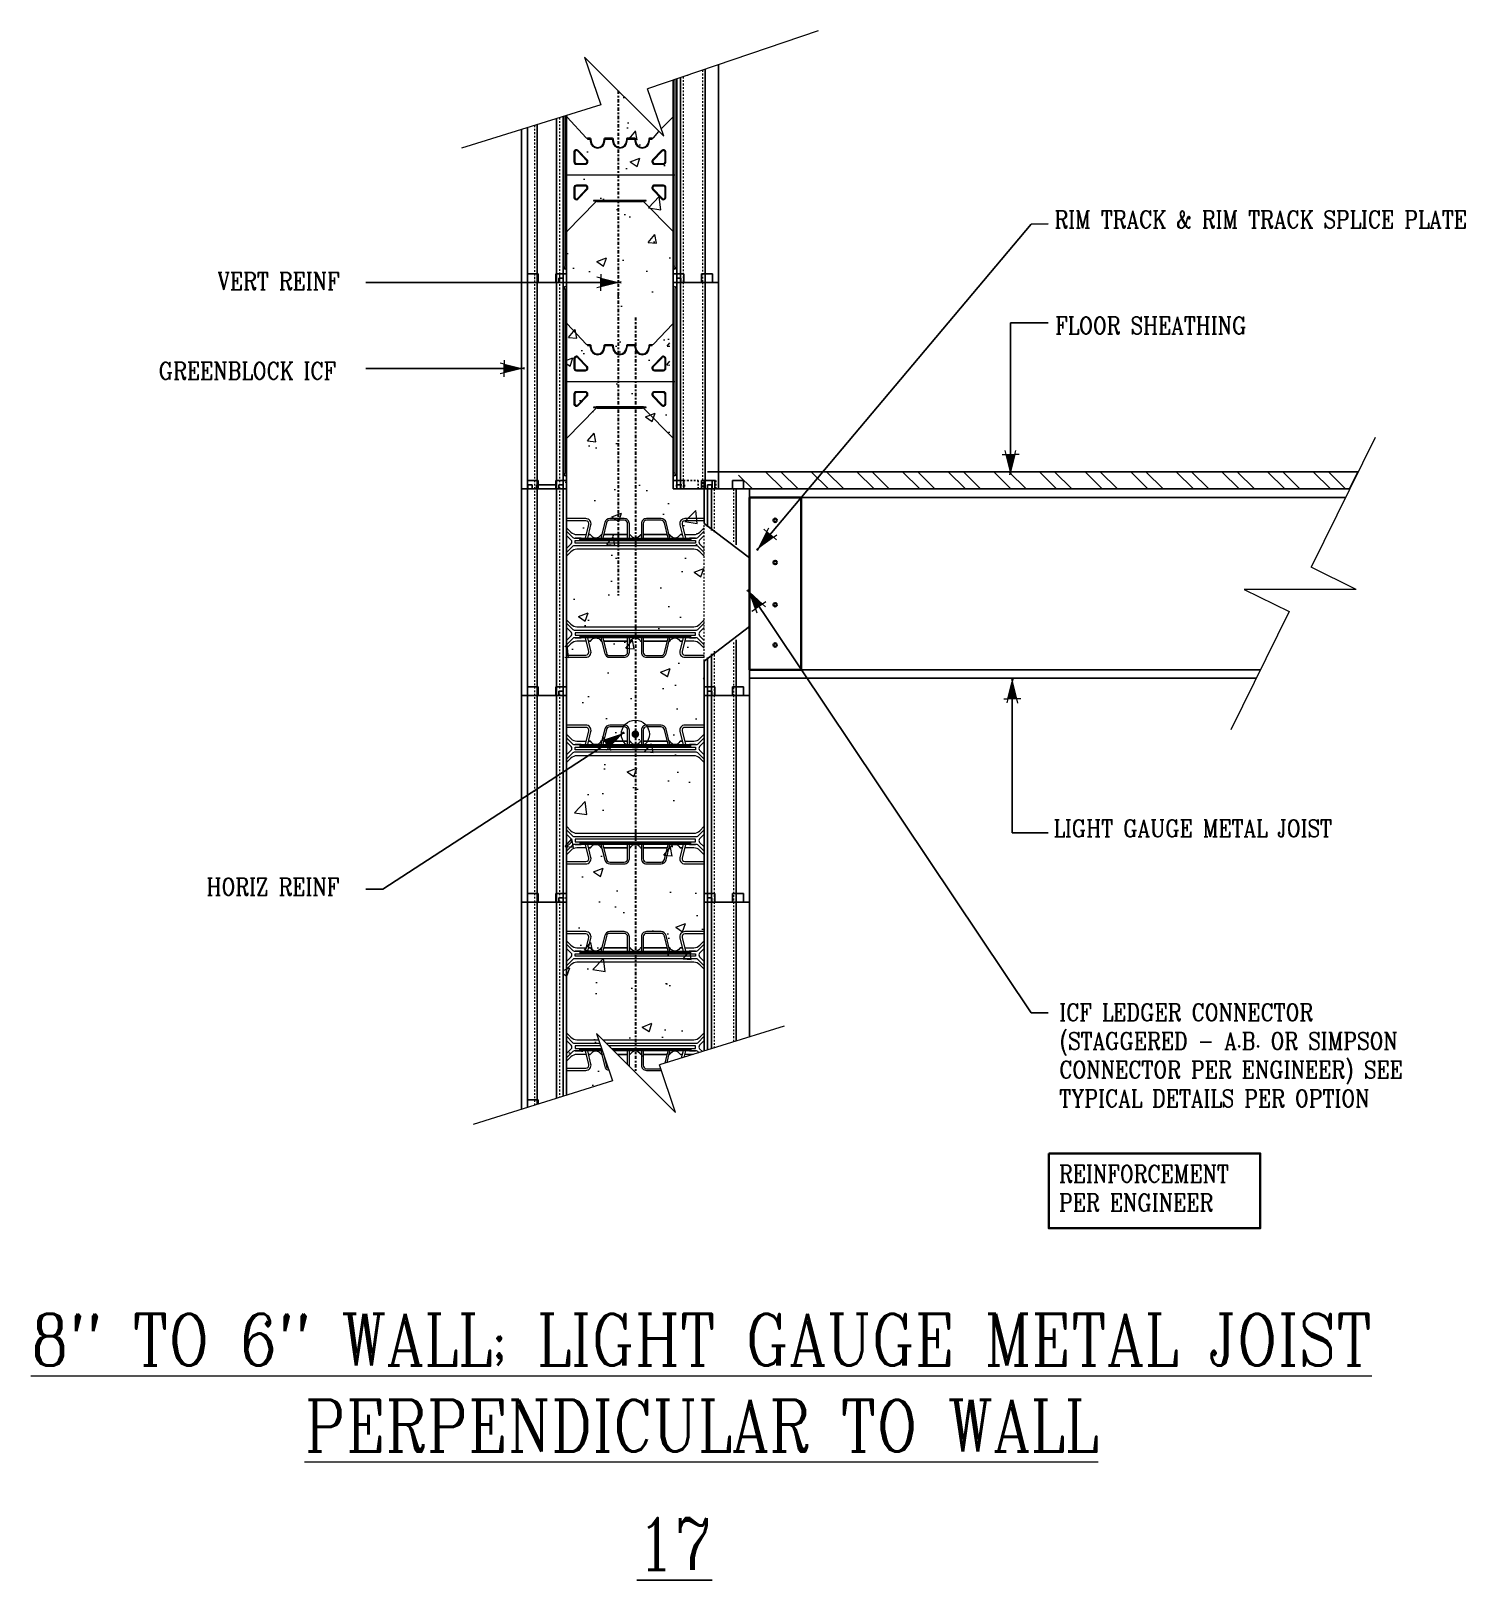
# Model space of a CAD drawing. Header units: inches. Extents: x -96.3 to -13, y 199.4 to 289.4.
import ezdxf

# ---------------------------------------------------------------- set-up
doc = ezdxf.new("R2010")
doc.units = ezdxf.units.IN
doc.header["$MEASUREMENT"] = 0
for name, pattern in [('CENTER', [2, 1.25, -0.25, 0.25, -0.25]), ('DASHED2', [0.375, 0.25, -0.125]), ('HIDDEN', [0.375, 0.25, -0.125])]:
    doc.linetypes.add(name, pattern=pattern)
doc.layers.get('Defpoints').update_dxf_attribs({"color": 252})
for name, color, linetype, lineweight in [('A2 Hatch', 8, 'Continuous', 9), ('A4 medium', 7, 'Continuous', 35), ('DETAILS', 7, 'Continuous', 13), ('DIM', 3, 'Continuous', 13), ('REBAR', 2, 'CENTER', 30)]:
    doc.layers.add(name, color=color, linetype=linetype, lineweight=lineweight)
doc.styles.add('ARCTEXT', font='arctext.shx', dxfattribs={"width": 0.85})
doc.styles.add('RomanC', font='romanc.shx', dxfattribs={"width": 0.85, "height": 5})
doc.dimstyles.new('ARCTEXT1-4', dxfattribs={"dimtxt": 4, "dimasz": 2, "dimexe": 2, "dimexo": 2, "dimgap": 2, "dimtad": 1, "dimdec": 4, "dimzin": 3, "dimdsep": 46, "dimlunit": 4, "dimtxsty": 'ARCTEXT', "dimblk": 'ARCHTICK', "dimcen": 2, "dimaunit": 1, "dimadec": 0, "dimazin": 0, "dimtfac": 1, "dimtdec": 4, "dimtmove": 2, "dimatfit": 3, "dimldrblk": 'arrow', "dimfxl": 1, "dimtolj": 1, "dimtzin": 0, "dimarcsym": 0})

msp = doc.modelspace()

# ---------------------------------------------------------------- texts
at = {"layer": 'Defpoints', "insert": (-58.894, 202.959), "char_height": 3, "width": 90.08, "attachment_point": 2, "style": 'RomanC'}
msp.add_mtext('{\\L17\\P}\\P            ', dxfattribs=at)
at = {"layer": 'DIM', "color": 3, "char_height": 1, "attachment_point": 1, "style": 'RomanC'}
for s, insert, width in [('RIM TRACK & RIM TRACK SPLICE PLATE ', (-36.819, 278.911), 22.68955), ('VERT REINF ', (-85.461, 275.324), 22.68955), ('FLOOR SHEATHING ', (-36.769, 272.748), 22.68955), ('GREENBLOCK ICF', (-88.873, 270.114), 22.68955), ('LIGHT GAUGE METAL JOIST', (-36.867, 243.532), 22.68955), ('HORIZ REINF ', (-86.098, 240.138), 22.68955), ('ICF LEDGER CONNECTOR\\P(STAGGERED - A.B. OR SIMPSON CONNECTOR PER ENGINEER) SEE TYPICAL DETAILS PER OPTION', (-36.537, 232.842), 22.68955), ('REINFORCEMENT PER ENGINEER', (-36.552, 223.456), 13.32674)]:
    msp.add_mtext(s, dxfattribs=dict(at, insert=insert, width=width))
at = {"layer": 'DIM', "insert": (-57.335, 214.822), "char_height": 3, "width": 87.15549, "attachment_point": 2, "style": 'ARCTEXT'}
msp.add_mtext('{\\Fromanc.shx|c0;\\L8" TO 6" WALL; LIGHT GAUGE METAL JOIST PERPENDICULAR TO WALL}\\P\\P              ', dxfattribs=at)

# ---------------------------------------------------------------- blocks, each defined once
blk = doc.blocks.new('_ArchTick')
at = {"color": 0, "linetype": 'ByBlock', "const_width": 0.15}
blk.add_lwpolyline([(-0.5, -0.5), (0.5, 0.5)], dxfattribs=at)
blk = doc.blocks.new('arrow')
at = {"layer": 'DIM'}
blk.add_hatch(color=253, dxfattribs=at).paths.add_polyline_path([(-2, 0.5), (-2, -0.5), (0, 0)])
at = {"layer": 'DIM', "lineweight": 9}
for points in [[(-2, 0.98), (-2, 0.5), (-2.47, 0.62)], [(0.37, 0.09), (0, 0)], [(0.37, -0.09), (0, 0)], [(-2, -0.98), (-2, -0.5), (-2.47, -0.62)]]:
    blk.add_lwpolyline(points, dxfattribs=at)
at = {"layer": 'DIM', "lineweight": 15}
blk.add_lwpolyline([(0, 0), (-2, -0.5), (-2, 0.5), (0, 0)], dxfattribs=at)

# ---------------------------------------------------------------- hatches: boundary and pattern name
at = {"layer": 'A2 Hatch', "ltscale": 0.15}
h = msp.add_hatch(dxfattribs=at)
h.set_pattern_fill('AR-CONC', color=256, scale=0.8, style=0)
h.set_pattern_definition([(50, (-6447.5807, 1635.129), (5.7380815, -0.502017), [0.6, -6.6]), (355, (-6447.5807, 1635.129), (-1.1100107, 6.017537), [0.48, -5.28]), (100.4514, (-6447.1025, 1635.087), (4.628075, 5.5155163), [0.5099215, -5.609137]), (46.1842, (-6447.581, 1636.729), (8.5379284, -1.324152), [0.9, -9.9]), (96.6356, (-6446.869, 1636.6185), (7.477302, 7.792943), [0.764882, -8.413704]), (351.1842, (-6447.581, 1636.729), (7.477296, 7.792949), [0.72, -7.92]), (21, (-6446.7807, 1636.329), (4.7752564, -3.220951), [0.6, -6.6]), (326, (-6446.7807, 1636.329), (1.9465227, 5.8012004), [0.48, -5.28]), (71.4514, (-6446.383, 1636.0605), (6.721781, 2.580244), [0.5099215, -5.609137]), (37.5, (-6447.5807, 1635.1289), (0.09727884, 2.6631508), [0, -5.216, 0, -5.36, 0, -5.3]), (7.5, (-6447.5807, 1635.129), (2.1045563, 3.1552937), [0, -3.056, 0, -5.096, 0, -2.02]), (327.5, (-6449.3647, 1635.1289), (4.2705795, -0.180439), [0, -2, 0, -6.24, 0, -8.28]), (317.5, (-6450.1647, 1635.129), (4.6654894, 0.8008399), [0, -2.6, 0, -4.144, 0, -5.88])])
h.paths.add_polyline_path([(-63.17, 285.081), (-65.156, 284.407), (-65.356, 227.392), (-62.486, 228.365), (-63.422, 231.125), (-58.826, 226.529), (-59.762, 229.289), (-57.156, 230.173), (-57.16, 262.755), (-59.16, 262.755), (-59.16, 286.441), (-60.445, 286.005), (-59.509, 283.245), (-64.106, 287.841)])
h = msp.add_hatch(dxfattribs=at)
h.set_pattern_fill('ANSI32', color=256, scale=5, angle=90, style=0)
h.set_pattern_definition([(135, (-3787.301, 767.7352), (-1.3258252, -1.3258252), []), (135, (-3787.301, 768.619), (-1.3258252, -1.3258252), [])])
h.paths.add_polyline_path([(-55.172, 263.749), (-19.172, 263.749), (-19.665, 262.749), (-55.172, 262.749)])
h = msp.add_hatch(color=256, dxfattribs=at)
edge = h.paths.add_edge_path()
edge.add_arc((-61.172, 248.504), 0.224, 0, 360)

# ---------------------------------------------------------------- linework, layer by layer
at = {"color": 1}
for p, q in [((-57.112, 287.136), (-57.112, 274.749)), ((-56.347, 287.395), (-56.347, 274.749)), ((-58.972, 286.505), (-58.972, 274.749)), ((-58.772, 286.573), (-58.772, 274.749)), ((-58.557, 286.645), (-58.557, 274.749)), ((-58.151, 286.783), (-58.151, 286.749)), ((-67.797, 283.633), (-67.797, 274.749)), ((-67.447, 283.742), (-67.447, 274.749)), ((-66.872, 283.922), (-66.872, 274.749)), ((-65.747, 284.274), (-65.747, 274.749)), ((-65.372, 284.392), (-65.372, 274.749)), ((-65.172, 284.402), (-65.172, 274.749)), ((-67.797, 274.749), (-65.172, 274.749)), ((-67.797, 274.749), (-65.622, 274.749)), ((-67.797, 274.749), (-67.797, 262.749)), ((-67.797, 274.749), (-65.622, 274.749)), ((-67.797, 274.749), (-65.172, 274.749)), ((-67.447, 275.249), (-66.822, 275.249)), ((-67.447, 275.249), (-67.447, 262.749)), ((-66.872, 275.249), (-66.872, 262.749)), ((-65.747, 274.749), (-66.872, 274.749)), ((-65.747, 274.749), (-66.872, 274.749)), ((-66.822, 275.249), (-66.822, 274.749)), ((-65.797, 275.249), (-65.797, 274.749)), ((-65.797, 275.249), (-65.172, 275.249)), ((-65.747, 275.249), (-65.747, 262.749)), ((-65.622, 274.999), (-65.622, 274.749)), ((-65.622, 274.999), (-65.372, 274.999)), ((-65.372, 274.999), (-65.372, 262.749)), ((-65.372, 274.749), (-65.172, 274.749)), ((-65.372, 274.749), (-65.172, 274.749)), ((-65.172, 275.249), (-65.172, 262.749)), ((-65.172, 275.249), (-65.172, 274.749)), ((-58.972, 275.249), (-58.972, 262.749)), ((-58.972, 275.249), (-58.347, 275.249)), ((-58.972, 275.249), (-58.972, 274.749)), ((-58.972, 274.749), (-58.772, 274.749)), ((-58.972, 274.749), (-56.347, 274.749)), ((-58.772, 274.999), (-58.772, 262.749)), ((-58.772, 274.999), (-58.522, 274.999)), ((-58.557, 274.749), (-56.347, 274.749)), ((-58.557, 274.749), (-58.557, 262.749)), ((-58.522, 274.999), (-58.522, 274.749)), ((-58.347, 275.249), (-58.347, 274.749)), ((-57.322, 275.249), (-57.322, 274.749)), ((-57.322, 275.249), (-56.697, 275.249)), ((-57.112, 274.749), (-57.112, 262.749)), ((-56.697, 275.249), (-56.697, 274.749)), ((-56.347, 274.749), (-56.347, 262.749)), ((-67.447, 263.249), (-66.822, 263.249)), ((-67.447, 263.249), (-67.447, 250.749)), ((-67.447, 263.249), (-66.822, 263.249)), ((-67.447, 263.249), (-66.822, 263.249)), ((-67.447, 263.249), (-66.822, 263.249)), ((-67.447, 263.249), (-66.822, 263.249)), ((-67.447, 263.249), (-66.822, 263.249)), ((-67.447, 263.249), (-66.822, 263.249)), ((-67.447, 263.249), (-66.822, 263.249)), ((-67.447, 263.249), (-66.822, 263.249)), ((-67.422, 262.999), (-67.422, 262.749)), ((-67.172, 262.999), (-67.422, 262.999)), ((-67.422, 262.999), (-67.422, 262.749)), ((-67.172, 262.999), (-67.422, 262.999)), ((-67.422, 262.999), (-67.422, 262.749)), ((-67.172, 262.999), (-67.422, 262.999)), ((-67.172, 262.999), (-67.172, 262.749)), ((-67.172, 262.999), (-67.172, 262.749)), ((-67.172, 262.999), (-67.172, 262.749)), ((-65.797, 262.999), (-66.922, 262.999)), ((-66.922, 262.999), (-66.922, 262.749)), ((-65.797, 262.999), (-66.922, 262.999)), ((-66.922, 262.999), (-66.922, 262.749)), ((-65.797, 262.999), (-66.922, 262.999)), ((-66.922, 262.999), (-66.922, 262.749)), ((-66.872, 263.249), (-66.872, 250.749)), ((-66.822, 263.249), (-66.822, 262.749)), ((-66.822, 263.249), (-66.822, 262.749)), ((-66.822, 263.249), (-66.822, 262.749)), ((-66.822, 263.249), (-66.822, 262.749)), ((-66.822, 263.249), (-66.822, 262.749)), ((-66.822, 263.249), (-66.822, 262.749)), ((-66.822, 263.249), (-66.822, 262.749)), ((-66.822, 263.249), (-66.822, 262.749)), ((-66.822, 263.249), (-66.822, 262.749)), ((-65.797, 263.249), (-65.797, 262.749)), ((-65.797, 263.249), (-65.172, 263.249)), ((-65.797, 263.249), (-65.797, 262.749)), ((-65.797, 263.249), (-65.172, 263.249)), ((-65.797, 263.249), (-65.797, 262.749)), ((-65.797, 263.249), (-65.172, 263.249)), ((-65.797, 263.249), (-65.797, 262.749)), ((-65.172, 263.249), (-65.797, 263.249)), ((-65.797, 263.249), (-65.797, 262.749)), ((-65.797, 263.249), (-65.172, 263.249)), ((-65.797, 263.249), (-65.797, 262.749)), ((-65.797, 263.249), (-65.172, 263.249)), ((-65.797, 263.249), (-65.797, 262.749)), ((-65.797, 263.249), (-65.172, 263.249)), ((-65.797, 263.249), (-65.797, 262.749)), ((-65.797, 263.249), (-65.172, 263.249)), ((-65.797, 263.249), (-65.797, 262.749)), ((-65.797, 263.249), (-65.172, 263.249)), ((-65.797, 263.249), (-65.797, 262.749)), ((-65.172, 263.249), (-65.797, 263.249)), ((-65.797, 263.249), (-65.797, 262.749)), ((-65.797, 263.249), (-65.172, 263.249)), ((-65.797, 263.249), (-65.797, 262.749)), ((-65.172, 263.249), (-65.797, 263.249)), ((-65.747, 263.249), (-65.747, 250.749)), ((-65.622, 262.999), (-65.622, 262.749)), ((-65.622, 262.999), (-65.372, 262.999)), ((-65.622, 262.999), (-65.622, 262.749)), ((-65.622, 262.999), (-65.372, 262.999)), ((-65.622, 262.999), (-65.622, 262.749)), ((-65.622, 262.999), (-65.372, 262.999)), ((-65.622, 262.999), (-65.622, 262.749)), ((-65.372, 262.999), (-65.622, 262.999)), ((-65.622, 262.999), (-65.622, 262.749)), ((-65.622, 262.999), (-65.372, 262.999)), ((-65.622, 262.999), (-65.622, 262.749)), ((-65.622, 262.999), (-65.372, 262.999)), ((-65.622, 262.999), (-65.622, 262.749)), ((-65.622, 262.999), (-65.372, 262.999)), ((-65.622, 262.999), (-65.622, 262.749)), ((-65.622, 262.999), (-65.372, 262.999)), ((-65.622, 262.999), (-65.622, 262.749)), ((-65.622, 262.999), (-65.372, 262.999)), ((-65.622, 262.999), (-65.622, 262.749)), ((-65.372, 262.999), (-65.622, 262.999)), ((-65.622, 262.999), (-65.622, 262.749)), ((-65.622, 262.999), (-65.372, 262.999)), ((-65.622, 262.999), (-65.622, 262.749)), ((-65.372, 262.999), (-65.622, 262.999)), ((-65.372, 262.999), (-65.372, 250.749)), ((-65.372, 262.999), (-65.372, 262.749)), ((-65.372, 262.999), (-65.372, 262.749)), ((-65.372, 262.999), (-65.372, 262.749)), ((-65.172, 263.249), (-65.172, 250.749)), ((-65.172, 263.249), (-65.172, 262.749)), ((-65.172, 263.249), (-65.172, 262.749)), ((-65.172, 263.249), (-65.172, 262.749)), ((-65.172, 263.249), (-65.172, 262.749)), ((-65.172, 263.249), (-65.172, 262.749)), ((-65.172, 263.249), (-65.172, 262.749)), ((-65.172, 263.249), (-65.172, 262.749)), ((-65.172, 263.249), (-65.172, 262.749)), ((-65.172, 263.249), (-65.172, 262.749)), ((-65.172, 263.249), (-65.172, 262.749)), ((-65.172, 263.249), (-65.172, 262.749)), ((-58.976, 263.249), (-58.976, 262.749)), ((-58.976, 263.249), (-58.351, 263.249)), ((-58.976, 263.249), (-58.976, 262.749)), ((-58.776, 262.999), (-58.526, 262.999)), ((-58.772, 263.249), (-58.772, 262.749)), ((-58.526, 262.999), (-58.526, 262.749)), ((-58.351, 263.249), (-58.351, 262.749)), ((-57.326, 263.249), (-57.326, 262.749)), ((-57.326, 263.249), (-56.701, 263.249)), ((-57.172, 263.249), (-57.172, 260.748)), ((-57.172, 263.249), (-56.547, 263.249)), ((-56.972, 262.999), (-56.972, 260.548)), ((-56.972, 262.999), (-56.722, 262.999)), ((-56.722, 262.999), (-56.722, 262.749)), ((-56.701, 263.249), (-56.701, 262.749)), ((-56.547, 263.249), (-56.547, 262.749)), ((-55.522, 263.249), (-55.522, 262.749)), ((-55.522, 263.249), (-54.897, 263.249)), ((-54.897, 263.249), (-54.897, 262.749)), ((-67.797, 262.749), (-67.797, 250.749)), ((-67.797, 262.749), (-65.622, 262.749)), ((-67.797, 262.749), (-65.172, 262.749)), ((-67.797, 262.749), (-65.172, 262.749)), ((-67.797, 262.749), (-65.172, 262.749)), ((-67.797, 262.749), (-65.622, 262.749)), ((-67.797, 262.749), (-65.622, 262.749)), ((-67.797, 262.749), (-65.172, 262.749)), ((-67.797, 262.749), (-65.172, 262.749)), ((-67.797, 262.749), (-65.172, 262.749)), ((-67.797, 262.749), (-65.622, 262.749)), ((-67.797, 262.749), (-65.622, 262.749)), ((-67.797, 262.749), (-65.172, 262.749)), ((-67.797, 262.749), (-65.172, 262.749)), ((-67.797, 262.749), (-65.622, 262.749)), ((-67.797, 262.749), (-65.622, 262.749)), ((-67.797, 262.749), (-65.172, 262.749)), ((-67.797, 262.749), (-65.622, 262.749)), ((-67.797, 262.749), (-65.622, 262.749)), ((-67.797, 262.749), (-65.172, 262.749)), ((-67.797, 262.749), (-65.172, 262.749)), ((-65.747, 262.749), (-66.872, 262.749)), ((-65.747, 262.749), (-66.872, 262.749)), ((-65.747, 262.749), (-66.872, 262.749)), ((-65.747, 262.749), (-66.872, 262.749)), ((-65.747, 262.749), (-66.872, 262.749)), ((-65.747, 262.749), (-66.872, 262.749)), ((-65.747, 262.749), (-66.872, 262.749)), ((-65.747, 262.749), (-66.872, 262.749)), ((-65.747, 262.749), (-66.872, 262.749)), ((-65.372, 262.749), (-65.172, 262.749)), ((-65.372, 262.749), (-65.172, 262.749)), ((-65.372, 262.749), (-65.172, 262.749)), ((-65.372, 262.749), (-65.172, 262.749)), ((-65.372, 262.749), (-65.172, 262.749)), ((-65.372, 262.749), (-65.172, 262.749)), ((-65.372, 262.749), (-65.172, 262.749)), ((-65.372, 262.749), (-65.172, 262.749)), ((-65.372, 262.749), (-65.172, 262.749)), ((-58.976, 262.749), (-58.776, 262.749)), ((-58.972, 262.749), (-56.551, 262.749)), ((-58.972, 262.749), (-56.551, 262.749)), ((-58.972, 262.749), (-56.347, 262.749)), ((-58.761, 262.749), (-56.551, 262.749)), ((-56.757, 262.749), (-54.547, 262.749)), ((-56.757, 262.749), (-56.757, 260.333)), ((-56.547, 262.749), (-56.347, 262.749)), ((-56.547, 262.749), (-56.347, 262.749)), ((-56.547, 262.749), (-56.347, 262.749)), ((-55.312, 262.749), (-55.312, 259.513)), ((-54.547, 262.749), (-54.547, 250.749)), ((-55.312, 253.985), (-55.312, 250.749)), ((-56.972, 252.95), (-56.972, 250.749)), ((-56.757, 253.165), (-56.757, 250.749)), ((-57.172, 252.75), (-57.172, 250.749)), ((-67.447, 251.249), (-66.822, 251.249)), ((-67.447, 251.249), (-67.447, 238.749)), ((-66.872, 251.249), (-66.872, 238.749)), ((-66.822, 251.249), (-66.822, 250.749)), ((-65.797, 251.249), (-65.797, 250.749)), ((-65.797, 251.249), (-65.172, 251.249)), ((-65.747, 251.249), (-65.747, 238.749)), ((-65.172, 251.249), (-65.172, 238.749)), ((-57.172, 251.249), (-57.172, 238.749)), ((-57.172, 251.249), (-56.547, 251.249)), ((-56.547, 251.249), (-56.547, 250.749)), ((-55.522, 251.249), (-55.522, 250.749)), ((-55.522, 251.249), (-54.897, 251.249)), ((-54.897, 251.249), (-54.897, 250.749)), ((-67.797, 250.749), (-65.172, 250.749)), ((-67.797, 250.749), (-67.797, 238.749)), ((-67.797, 250.749), (-65.622, 250.749)), ((-65.747, 250.749), (-66.872, 250.749)), ((-65.622, 250.999), (-65.622, 250.749)), ((-65.622, 250.999), (-65.372, 250.999)), ((-65.372, 250.999), (-65.372, 238.749)), ((-65.372, 250.749), (-65.172, 250.749)), ((-57.172, 250.749), (-54.547, 250.749)), ((-57.172, 250.749), (-56.972, 250.749)), ((-56.972, 250.999), (-56.972, 238.749)), ((-56.972, 250.999), (-56.722, 250.999)), ((-56.757, 250.749), (-54.547, 250.749)), ((-56.757, 250.749), (-56.757, 238.749)), ((-56.722, 250.999), (-56.722, 250.749)), ((-55.312, 250.749), (-55.312, 238.749)), ((-54.547, 250.749), (-54.547, 238.749)), ((-67.797, 238.749), (-65.172, 238.749)), ((-67.797, 238.749), (-67.797, 226.703)), ((-67.797, 238.749), (-65.622, 238.749)), ((-67.447, 239.249), (-66.822, 239.249)), ((-67.447, 239.249), (-67.447, 226.812)), ((-66.872, 239.249), (-66.872, 226.992)), ((-65.747, 238.749), (-66.872, 238.749)), ((-66.822, 239.249), (-66.822, 238.749)), ((-65.797, 239.249), (-65.797, 238.749)), ((-65.797, 239.249), (-65.172, 239.249)), ((-65.747, 239.249), (-65.747, 227.344)), ((-65.622, 238.999), (-65.622, 238.749)), ((-65.622, 238.999), (-65.372, 238.999)), ((-65.372, 238.999), (-65.372, 227.461)), ((-65.372, 238.749), (-65.172, 238.749)), ((-65.172, 239.249), (-65.172, 227.524)), ((-57.172, 239.249), (-57.172, 230.091)), ((-57.172, 239.249), (-56.547, 239.249)), ((-57.172, 238.749), (-54.547, 238.749)), ((-57.172, 238.749), (-56.972, 238.749)), ((-56.972, 238.999), (-56.972, 230.153)), ((-56.972, 238.999), (-56.722, 238.999)), ((-56.757, 238.749), (-54.547, 238.749)), ((-56.757, 238.749), (-56.757, 230.22)), ((-56.722, 238.999), (-56.722, 238.749)), ((-56.547, 239.249), (-56.547, 238.749)), ((-55.522, 239.249), (-55.522, 238.749)), ((-55.522, 239.249), (-54.897, 239.249)), ((-55.312, 238.749), (-55.312, 230.667)), ((-54.897, 239.249), (-54.897, 238.749)), ((-54.547, 238.749), (-54.547, 230.905)), ((-67.447, 227.249), (-66.822, 227.249)), ((-66.822, 227.249), (-66.822, 227.008))]:
    msp.add_line(p, q, dxfattribs=at)
at = {"color": 1, "linetype": 'HIDDEN', "ltscale": 0.02}
for p, q in [((-67.447, 275.249), (-66.822, 275.249)), ((-67.447, 275.249), (-67.447, 274.749)), ((-66.822, 275.249), (-66.822, 274.749)), ((-65.797, 275.249), (-65.797, 274.749)), ((-65.797, 275.249), (-65.172, 275.249)), ((-58.972, 275.249), (-58.347, 275.249)), ((-58.772, 274.999), (-58.772, 274.749)), ((-58.772, 274.999), (-58.522, 274.999)), ((-58.522, 274.999), (-58.522, 274.749)), ((-58.347, 275.249), (-58.347, 274.749)), ((-57.322, 275.249), (-57.322, 274.749)), ((-57.322, 275.249), (-56.697, 275.249)), ((-56.697, 275.249), (-56.697, 274.749)), ((-67.447, 263.249), (-66.822, 263.249)), ((-67.447, 263.249), (-67.447, 262.749)), ((-67.447, 263.249), (-66.822, 263.249)), ((-67.447, 263.249), (-67.447, 262.749)), ((-67.447, 263.249), (-66.822, 263.249)), ((-67.447, 263.249), (-66.822, 263.249)), ((-67.447, 263.249), (-67.447, 262.749)), ((-67.447, 263.249), (-66.822, 263.249)), ((-67.447, 263.249), (-67.447, 262.749)), ((-67.447, 263.249), (-66.822, 263.249)), ((-67.447, 263.249), (-66.822, 263.249)), ((-67.447, 263.249), (-67.447, 262.749)), ((-67.447, 263.249), (-66.822, 263.249)), ((-67.447, 263.249), (-66.822, 263.249)), ((-67.447, 263.249), (-67.447, 262.749)), ((-67.447, 263.249), (-66.822, 263.249)), ((-67.447, 263.249), (-67.447, 262.749)), ((-67.447, 263.249), (-66.822, 263.249)), ((-67.447, 263.249), (-67.447, 262.749)), ((-66.822, 263.249), (-66.822, 262.749)), ((-66.822, 263.249), (-66.822, 262.749)), ((-66.822, 263.249), (-66.822, 262.749)), ((-66.822, 263.249), (-66.822, 262.749)), ((-66.822, 263.249), (-66.822, 262.749)), ((-66.822, 263.249), (-66.822, 262.749)), ((-66.822, 263.249), (-66.822, 262.749)), ((-66.822, 263.249), (-66.822, 262.749)), ((-66.822, 263.249), (-66.822, 262.749)), ((-66.822, 263.249), (-66.822, 262.749)), ((-66.822, 263.249), (-66.822, 262.749)), ((-65.797, 263.249), (-65.797, 262.749)), ((-65.797, 263.249), (-65.172, 263.249)), ((-65.797, 263.249), (-65.797, 262.749)), ((-65.797, 263.249), (-65.172, 263.249)), ((-65.797, 263.249), (-65.797, 262.749)), ((-65.797, 263.249), (-65.172, 263.249)), ((-65.797, 263.249), (-65.797, 262.749)), ((-65.797, 263.249), (-65.172, 263.249)), ((-65.797, 263.249), (-65.797, 262.749)), ((-65.797, 263.249), (-65.172, 263.249)), ((-65.797, 263.249), (-65.797, 262.749)), ((-65.797, 263.249), (-65.172, 263.249)), ((-65.797, 263.249), (-65.797, 262.749)), ((-65.797, 263.249), (-65.172, 263.249)), ((-65.797, 263.249), (-65.797, 262.749)), ((-65.797, 263.249), (-65.172, 263.249)), ((-65.797, 263.249), (-65.797, 262.749)), ((-65.797, 263.249), (-65.172, 263.249)), ((-65.797, 263.249), (-65.797, 262.749)), ((-65.797, 263.249), (-65.172, 263.249)), ((-65.797, 263.249), (-65.797, 262.749)), ((-65.797, 263.249), (-65.172, 263.249)), ((-58.976, 263.249), (-58.351, 263.249)), ((-58.976, 263.249), (-58.351, 263.249)), ((-58.776, 262.999), (-58.776, 262.749)), ((-58.776, 262.999), (-58.526, 262.999)), ((-58.776, 262.999), (-58.776, 262.749)), ((-58.776, 262.999), (-58.526, 262.999)), ((-58.772, 263.249), (-57.522, 263.249)), ((-58.572, 262.999), (-58.322, 262.999)), ((-58.526, 262.999), (-58.526, 262.749)), ((-58.526, 262.999), (-58.526, 262.749)), ((-58.351, 263.249), (-58.351, 262.749)), ((-58.351, 263.249), (-58.351, 262.749)), ((-58.322, 262.999), (-58.322, 262.749)), ((-57.522, 263.249), (-57.522, 262.749)), ((-57.326, 263.249), (-57.326, 262.749)), ((-57.326, 263.249), (-56.701, 263.249)), ((-57.326, 263.249), (-57.326, 262.749)), ((-57.326, 263.249), (-56.701, 263.249)), ((-57.122, 263.249), (-57.122, 262.749)), ((-57.122, 263.249), (-56.497, 263.249)), ((-56.701, 263.249), (-56.701, 262.749)), ((-56.701, 263.249), (-56.701, 262.749)), ((-56.497, 263.249), (-56.497, 262.749)), ((-67.447, 251.249), (-66.822, 251.249)), ((-66.822, 251.249), (-66.822, 250.749)), ((-65.797, 251.249), (-65.797, 250.749)), ((-65.797, 251.249), (-65.172, 251.249)), ((-57.172, 251.249), (-56.547, 251.249)), ((-56.547, 251.249), (-56.547, 250.749)), ((-55.522, 251.249), (-55.522, 250.749)), ((-55.522, 251.249), (-54.897, 251.249)), ((-54.897, 251.249), (-54.897, 250.749)), ((-67.447, 239.249), (-66.822, 239.249)), ((-66.822, 239.249), (-66.822, 238.749)), ((-65.797, 239.249), (-65.797, 238.749)), ((-65.797, 239.249), (-65.172, 239.249)), ((-57.172, 239.249), (-56.547, 239.249)), ((-56.547, 239.249), (-56.547, 238.749)), ((-55.522, 239.249), (-55.522, 238.749)), ((-55.522, 239.249), (-54.897, 239.249)), ((-54.897, 239.249), (-54.897, 238.749)), ((-67.447, 227.249), (-66.822, 227.249)), ((-66.822, 227.249), (-66.822, 227.106))]:
    msp.add_line(p, q, dxfattribs=at)
at = {"ltscale": 0.15}
for p, q in [((-66.822, 274.749), (-65.797, 274.749)), ((-66.822, 274.749), (-65.797, 274.749)), ((-56.972, 263.749), (-19.172, 263.749)), ((-19.665, 262.749), (-19.172, 263.749)), ((-66.822, 262.749), (-65.797, 262.749)), ((-66.822, 262.749), (-65.797, 262.749)), ((-66.822, 262.749), (-65.797, 262.749)), ((-66.822, 262.749), (-65.797, 262.749)), ((-66.822, 262.749), (-65.797, 262.749)), ((-66.822, 262.749), (-65.797, 262.749)), ((-66.822, 262.749), (-65.797, 262.749)), ((-66.822, 262.749), (-65.797, 262.749)), ((-66.822, 262.749), (-65.797, 262.749)), ((-54.547, 262.749), (-19.665, 262.749)), ((-54.547, 262.249), (-19.912, 262.249)), ((-57.172, 260.748), (-54.547, 258.748)), ((-57.172, 252.75), (-54.547, 254.75)), ((-54.547, 252.249), (-24.847, 252.249)), ((-54.547, 251.749), (-25.094, 251.749)), ((-66.822, 250.749), (-65.797, 250.749)), ((-66.822, 238.749), (-65.797, 238.749))]:
    msp.add_line(p, q, dxfattribs=at)
at = {"layer": 'A2 Hatch', "linetype": 'DASHED2', "ltscale": 0.15}
for p, q in [((-58.397, 286.7), (-58.397, 274.749)), ((-57.272, 287.081), (-57.272, 274.749)), ((-67.032, 283.872), (-67.032, 274.749)), ((-65.587, 284.324), (-65.587, 274.749)), ((-67.032, 275.249), (-67.032, 262.749)), ((-65.587, 275.249), (-65.587, 262.749)), ((-58.397, 274.749), (-58.397, 262.749)), ((-57.272, 274.749), (-57.272, 262.749)), ((-67.032, 263.249), (-67.032, 250.749)), ((-65.587, 263.249), (-65.587, 250.749)), ((-56.597, 262.749), (-56.597, 260.173)), ((-55.472, 262.749), (-55.472, 259.673)), ((-57.172, 252.75), (-57.172, 260.748)), ((-55.472, 253.825), (-55.472, 250.749)), ((-56.597, 253.325), (-56.597, 250.749)), ((-67.032, 251.249), (-67.032, 238.749)), ((-65.587, 251.249), (-65.587, 238.749)), ((-56.597, 250.749), (-56.597, 238.749)), ((-55.472, 250.749), (-55.472, 238.749)), ((-67.032, 239.249), (-67.032, 226.942)), ((-65.587, 239.249), (-65.587, 227.394)), ((-56.597, 238.749), (-56.597, 230.269)), ((-55.472, 238.749), (-55.472, 230.618))]:
    msp.add_line(p, q, dxfattribs=at)
at = {"layer": 'A2 Hatch', "ltscale": 0.15}
msp.add_circle((-61.172, 248.504), 0.816, dxfattribs=at)
at = {"layer": 'A4 medium', "ltscale": 0.15}
for points in [[(-51.547, 252.249), (-51.547, 262.249), (-54.547, 262.249), (-54.547, 252.249)], [(-37.15, 224.141), (-24.855, 224.141), (-24.855, 219.799), (-37.15, 219.799)]]:
    msp.add_lwpolyline(points, close=True, dxfattribs=at)
for centre in [(-53.047, 260.928), (-53.047, 258.476), (-53.047, 256.023), (-53.047, 256.023), (-53.046, 253.687), (-53.046, 253.687)]:
    msp.add_circle(centre, 0.1, dxfattribs=at)
at = {"layer": 'DETAILS', "color": 6, "lineweight": 20}
for p, q in [((-58.972, 284.419), (-58.972, 286.399)), ((-58.872, 286.539), (-58.872, 275.676)), ((-65.172, 284.436), (-65.172, 284.419)), ((-65.172, 284.419), (-65.172, 277.658)), ((-58.972, 277.658), (-58.972, 284.419)), ((-65.272, 284.402), (-65.272, 275.676)), ((-65.144, 284.35), (-64.026, 283.16)), ((-60.117, 283.16), (-59.808, 283.522)), ((-59.674, 283.678), (-59, 284.35)), ((-63.954, 283.129), (-63.947, 283.129)), ((-63.797, 283.129), (-63.954, 283.129)), ((-63.947, 283.129), (-63.947, 283.079)), ((-63.947, 283.079), (-63.847, 283.079)), ((-63.797, 283.029), (-63.797, 282.974)), ((-63.747, 282.974), (-63.747, 283.079)), ((-62.997, 283.079), (-62.997, 282.974)), ((-62.497, 283.129), (-62.947, 283.129)), ((-62.947, 282.974), (-62.947, 283.029)), ((-62.897, 283.079), (-62.547, 283.079)), ((-62.497, 283.029), (-62.497, 282.974)), ((-62.447, 282.974), (-62.447, 283.079)), ((-61.697, 283.079), (-61.697, 282.974)), ((-61.197, 283.129), (-61.647, 283.129)), ((-61.647, 282.974), (-61.647, 283.029)), ((-61.597, 283.079), (-61.247, 283.079)), ((-61.197, 283.029), (-61.197, 282.974)), ((-61.147, 282.974), (-61.147, 283.079)), ((-60.397, 283.079), (-60.397, 282.974)), ((-60.189, 283.129), (-60.347, 283.129)), ((-60.347, 282.974), (-60.347, 283.029)), ((-60.297, 283.079), (-60.197, 283.079)), ((-60.197, 283.079), (-60.197, 283.129)), ((-60.197, 283.129), (-60.189, 283.129)), ((-64.747, 282.31), (-64.747, 281.769)), ((-64.697, 282.31), (-64.697, 281.769)), ((-64.005, 281.838), (-64.525, 282.379)), ((-63.969, 281.873), (-64.489, 282.414)), ((-59.655, 282.414), (-60.174, 281.873)), ((-59.619, 282.379), (-60.138, 281.838)), ((-59.447, 281.769), (-59.447, 282.31)), ((-59.397, 281.769), (-59.397, 282.31)), ((-65.272, 280.999), (-58.872, 280.999)), ((-64.597, 281.669), (-64.077, 281.669)), ((-64.597, 281.619), (-64.077, 281.619)), ((-60.066, 281.669), (-59.547, 281.669)), ((-60.066, 281.619), (-59.547, 281.619)), ((-64.747, 280.249), (-64.747, 279.708)), ((-64.697, 280.249), (-64.697, 279.708)), ((-64.077, 280.399), (-64.597, 280.399)), ((-64.077, 280.349), (-64.597, 280.349)), ((-64.525, 279.639), (-64.005, 280.18)), ((-64.489, 279.604), (-63.969, 280.145)), ((-60.174, 280.145), (-59.655, 279.604)), ((-60.138, 280.18), (-59.619, 279.639)), ((-59.547, 280.399), (-60.066, 280.399)), ((-59.547, 280.349), (-60.066, 280.349)), ((-59.447, 279.708), (-59.447, 280.249)), ((-59.397, 279.708), (-59.397, 280.249)), ((-65.143, 277.728), (-63.491, 279.405)), ((-63.442, 279.519), (-63.598, 279.504)), ((-63.598, 279.484), (-63.442, 279.469)), ((-62.072, 279.519), (-63.442, 279.519)), ((-63.442, 279.469), (-62.072, 279.469)), ((-63.385, 279.449), (-62.072, 279.449)), ((-60.702, 279.519), (-62.072, 279.519)), ((-62.072, 279.469), (-60.702, 279.469)), ((-62.072, 279.449), (-60.759, 279.449)), ((-60.545, 279.504), (-60.702, 279.519)), ((-60.702, 279.469), (-60.545, 279.484)), ((-60.653, 279.405), (-59.001, 277.728)), ((-65.172, 275.65), (-65.172, 277.658)), ((-58.972, 277.658), (-58.972, 275.65)), ((-65.279, 275.651), (-65.324, 275.572)), ((-65.324, 275.572), (-65.238, 275.522)), ((-65.272, 275.713), (-65.272, 275.676)), ((-65.238, 275.522), (-65.179, 275.625)), ((-58.965, 275.625), (-58.906, 275.522)), ((-58.906, 275.522), (-58.819, 275.572)), ((-58.872, 275.676), (-58.872, 275.713)), ((-58.819, 275.572), (-58.865, 275.651)), ((-65.324, 274.476), (-65.238, 274.526)), ((-65.238, 274.526), (-65.179, 274.424)), ((-58.965, 274.424), (-58.906, 274.526)), ((-58.906, 274.526), (-58.819, 274.476)), ((-65.279, 274.397), (-65.324, 274.476)), ((-65.272, 274.374), (-65.272, 263.676)), ((-65.272, 274.335), (-65.272, 274.372)), ((-65.172, 274.399), (-65.172, 272.419)), ((-58.972, 272.419), (-58.972, 274.399)), ((-58.872, 274.374), (-58.872, 263.676)), ((-58.872, 274.372), (-58.872, 274.335)), ((-58.819, 274.476), (-58.865, 274.397)), ((-65.172, 272.419), (-65.172, 265.658)), ((-65.144, 272.35), (-64.026, 271.16)), ((-60.117, 271.16), (-59, 272.35)), ((-58.972, 265.658), (-58.972, 272.419)), ((-63.954, 271.129), (-63.947, 271.129)), ((-63.797, 271.129), (-63.954, 271.129)), ((-63.947, 271.129), (-63.947, 271.079)), ((-63.947, 271.079), (-63.847, 271.079)), ((-63.797, 271.029), (-63.797, 270.974)), ((-63.747, 270.974), (-63.747, 271.079)), ((-62.997, 271.079), (-62.997, 270.974)), ((-62.497, 271.129), (-62.947, 271.129)), ((-62.947, 270.974), (-62.947, 271.029)), ((-62.897, 271.079), (-62.547, 271.079)), ((-62.497, 271.029), (-62.497, 270.974)), ((-62.447, 270.974), (-62.447, 271.079)), ((-61.697, 271.079), (-61.697, 270.974)), ((-61.197, 271.129), (-61.647, 271.129)), ((-61.647, 270.974), (-61.647, 271.029)), ((-61.597, 271.079), (-61.247, 271.079)), ((-61.197, 271.029), (-61.197, 270.974)), ((-61.147, 270.974), (-61.147, 271.079)), ((-60.397, 271.079), (-60.397, 270.974)), ((-60.189, 271.129), (-60.347, 271.129)), ((-60.347, 270.974), (-60.347, 271.029)), ((-60.297, 271.079), (-60.197, 271.079)), ((-60.197, 271.079), (-60.197, 271.129)), ((-60.197, 271.129), (-60.189, 271.129)), ((-64.747, 270.31), (-64.747, 269.769)), ((-64.697, 270.31), (-64.697, 269.769)), ((-64.005, 269.838), (-64.525, 270.379)), ((-63.969, 269.873), (-64.489, 270.414)), ((-59.655, 270.414), (-60.174, 269.873)), ((-59.619, 270.379), (-60.138, 269.838)), ((-59.447, 269.769), (-59.447, 270.31)), ((-59.397, 269.769), (-59.397, 270.31)), ((-64.597, 269.669), (-64.077, 269.669)), ((-64.597, 269.619), (-64.077, 269.619)), ((-60.066, 269.669), (-59.547, 269.669)), ((-60.066, 269.619), (-59.547, 269.619)), ((-65.272, 268.999), (-58.872, 268.999)), ((-64.747, 268.249), (-64.747, 267.708)), ((-64.697, 268.249), (-64.697, 267.708)), ((-64.077, 268.399), (-64.597, 268.399)), ((-64.077, 268.349), (-64.597, 268.349)), ((-59.547, 268.399), (-60.066, 268.399)), ((-59.547, 268.349), (-60.066, 268.349)), ((-59.447, 267.708), (-59.447, 268.249)), ((-59.397, 267.708), (-59.397, 268.249)), ((-65.143, 265.728), (-63.491, 267.405)), ((-64.525, 267.639), (-64.005, 268.18)), ((-64.489, 267.604), (-63.969, 268.145)), ((-63.442, 267.519), (-63.598, 267.504)), ((-63.598, 267.484), (-63.442, 267.469)), ((-62.072, 267.519), (-63.442, 267.519)), ((-63.442, 267.469), (-62.072, 267.469)), ((-63.385, 267.449), (-62.072, 267.449)), ((-60.702, 267.519), (-62.072, 267.519)), ((-62.072, 267.469), (-60.702, 267.469)), ((-62.072, 267.449), (-60.759, 267.449)), ((-60.545, 267.504), (-60.702, 267.519)), ((-60.702, 267.469), (-60.545, 267.484)), ((-60.653, 267.405), (-59.001, 265.728)), ((-60.174, 268.145), (-59.655, 267.604)), ((-60.138, 268.18), (-59.619, 267.639)), ((-65.172, 263.65), (-65.172, 265.658)), ((-58.972, 265.658), (-58.972, 263.65)), ((-65.272, 263.713), (-65.272, 263.676)), ((-58.872, 263.676), (-58.872, 263.713)), ((-65.279, 263.651), (-65.324, 263.572)), ((-65.324, 263.572), (-65.238, 263.522)), ((-65.238, 263.522), (-65.179, 263.625)), ((-58.965, 263.625), (-58.906, 263.522)), ((-58.906, 263.522), (-58.819, 263.572)), ((-58.819, 263.572), (-58.865, 263.651)), ((-61.62, 229.899), (-62.217, 229.899)), ((-62.217, 229.899), (-61.62, 229.899))]:
    msp.add_line(p, q, dxfattribs=at)
for points in [[(-63.943, 259.899), (-63.759, 260.659, 0.485338), (-64.051, 261.029), (-65.172, 261.029)], [(-61.52, 259.899), (-61.52, 260.729, 0.414214), (-61.82, 261.029), (-62.662, 261.029, 0.346495), (-62.954, 260.799), (-63.171, 259.899)], [(-59.172, 259.899), (-59.39, 260.799, 0.346495), (-59.681, 261.029), (-60.524, 261.029, 0.414214), (-60.824, 260.729), (-60.824, 259.899)], [(-57.172, 261.029), (-58.293, 261.029, 0.485338), (-58.584, 260.659), (-58.401, 259.899)], [(-64.322, 259.899), (-64.422, 259.899), (-64.672, 259.899), (-64.076, 259.899), (-63.886, 260.689, 0.485338), (-64.051, 260.899), (-65.172, 260.899)], [(-65.172, 260.499), (-64.919, 260.246, 0.198912), (-64.565, 260.099), (-64.028, 260.099)], [(-65.172, 260.299), (-64.802, 259.928, 0.198912), (-64.731, 259.899), (-61.172, 259.899, -0.279322), (-61.458, 260.072, 0.279322), (-61.502, 260.099)], [(-61.62, 259.899), (-61.62, 260.729, 0.414214), (-61.82, 260.929), (-62.662, 260.929, 0.346495), (-62.857, 260.776), (-63.068, 259.899)], [(-60.842, 260.099, 0.279322), (-60.886, 260.072, -0.279322), (-61.172, 259.899), (-57.613, 259.899, 0.198912), (-57.542, 259.928), (-57.172, 260.299)], [(-59.275, 259.899), (-59.487, 260.776, 0.346495), (-59.681, 260.929), (-60.524, 260.929, 0.414214), (-60.724, 260.729), (-60.724, 259.899)], [(-57.172, 260.899), (-58.293, 260.899, 0.485338), (-58.458, 260.689), (-58.267, 259.899), (-57.671, 259.899), (-57.921, 259.899), (-58.021, 259.899)], [(-58.315, 260.099), (-57.778, 260.099, 0.198912), (-57.425, 260.246), (-57.172, 260.499)], [(-65.172, 259.3), (-64.904, 259.568, 0.414214), (-64.904, 259.78), (-65.172, 260.049)], [(-57.172, 259.05), (-57.542, 259.42, 0.198912), (-57.613, 259.449), (-61.172, 259.449), (-64.731, 259.449, 0.198912), (-64.802, 259.42), (-65.172, 259.05)], [(-57.172, 258.85), (-57.425, 259.103, 0.198912), (-57.778, 259.249), (-61.172, 259.249), (-64.565, 259.249, 0.198912), (-64.919, 259.103), (-65.172, 258.85)], [(-63.141, 260.099, 0.279322), (-63.185, 260.072, -0.605918), (-63.757, 260.072, 0.279322), (-63.801, 260.099), (-63.894, 260.099), (-63.801, 260.099)], [(-58.542, 260.099), (-58.449, 260.099), (-58.542, 260.099, 0.279322), (-58.587, 260.072, -0.605918), (-59.158, 260.072, 0.279322), (-59.203, 260.099)], [(-57.172, 260.049), (-57.44, 259.78, 0.414214), (-57.44, 259.568), (-57.172, 259.3)], [(-65.172, 255.149), (-64.919, 254.896, 0.198912), (-64.565, 254.749), (-61.172, 254.749), (-57.778, 254.749, 0.198912), (-57.425, 254.896), (-57.172, 255.149)], [(-65.172, 254.949), (-64.802, 254.578, 0.198912), (-64.731, 254.549), (-61.172, 254.549), (-57.613, 254.549, 0.198912), (-57.542, 254.578), (-57.172, 254.949)], [(-65.172, 253.95), (-64.904, 254.218, 0.414214), (-64.904, 254.43), (-65.172, 254.699)], [(-61.502, 253.899, 0.279322), (-61.458, 253.926, -0.279322), (-61.172, 254.099), (-64.731, 254.099, 0.198912), (-64.802, 254.07), (-65.172, 253.7)], [(-65.172, 253.099), (-64.051, 253.099, 0.485338), (-63.886, 253.309), (-64.076, 254.099), (-64.672, 254.099), (-64.422, 254.099), (-64.322, 254.099)], [(-65.172, 252.969), (-64.051, 252.969, 0.485338), (-63.759, 253.339), (-63.943, 254.099)], [(-64.028, 253.899), (-64.565, 253.899, 0.198912), (-64.919, 253.753), (-65.172, 253.5)], [(-63.801, 253.899), (-63.894, 253.899), (-63.801, 253.899, 0.279322), (-63.757, 253.926, -0.605918), (-63.185, 253.926, 0.279322), (-63.141, 253.899)], [(-63.171, 254.099), (-62.954, 253.199, 0.346495), (-62.662, 252.969), (-61.82, 252.969, 0.414214), (-61.52, 253.269), (-61.52, 254.099)], [(-63.068, 254.099), (-62.857, 253.222, 0.346495), (-62.662, 253.069), (-61.82, 253.069, 0.414214), (-61.62, 253.269), (-61.62, 254.099)], [(-57.172, 253.7), (-57.542, 254.07, 0.198912), (-57.613, 254.099), (-61.172, 254.099, -0.279322), (-60.886, 253.926, 0.279322), (-60.842, 253.899)], [(-60.824, 254.099), (-60.824, 253.269, 0.414214), (-60.524, 252.969), (-59.681, 252.969, 0.346495), (-59.39, 253.199), (-59.172, 254.099)], [(-60.724, 254.099), (-60.724, 253.269, 0.414214), (-60.524, 253.069), (-59.681, 253.069, 0.346495), (-59.487, 253.222), (-59.275, 254.099)], [(-59.203, 253.899, 0.279322), (-59.158, 253.926, -0.605918), (-58.587, 253.926, 0.279322), (-58.542, 253.899), (-58.449, 253.899), (-58.542, 253.899)], [(-58.401, 254.099), (-58.584, 253.339, 0.485338), (-58.293, 252.969), (-57.172, 252.969)], [(-58.021, 254.099), (-57.921, 254.099), (-57.671, 254.099), (-58.267, 254.099), (-58.458, 253.309, 0.485338), (-58.293, 253.099), (-57.172, 253.099)], [(-57.172, 253.5), (-57.425, 253.753, 0.198912), (-57.778, 253.899), (-58.315, 253.899)], [(-57.172, 254.699), (-57.44, 254.43, 0.414214), (-57.44, 254.218), (-57.172, 253.95)], [(-63.943, 247.899), (-63.759, 248.659, 0.485338), (-64.051, 249.029), (-65.172, 249.029)], [(-64.322, 247.899), (-64.422, 247.899), (-64.672, 247.899), (-64.076, 247.899), (-63.886, 248.689, 0.485338), (-64.051, 248.899), (-65.172, 248.899)], [(-65.172, 248.499), (-64.919, 248.246, 0.198912), (-64.565, 248.099), (-64.028, 248.099)], [(-61.52, 247.899), (-61.52, 248.729, 0.414214), (-61.82, 249.029), (-62.662, 249.029, 0.346495), (-62.954, 248.799), (-63.171, 247.899)], [(-61.62, 247.899), (-61.62, 248.729, 0.414214), (-61.82, 248.929), (-62.662, 248.929, 0.346495), (-62.857, 248.776), (-63.068, 247.899)], [(-59.172, 247.899), (-59.39, 248.799, 0.346495), (-59.681, 249.029), (-60.524, 249.029, 0.414214), (-60.824, 248.729), (-60.824, 247.899)], [(-59.275, 247.899), (-59.487, 248.776, 0.346495), (-59.681, 248.929), (-60.524, 248.929, 0.414214), (-60.724, 248.729), (-60.724, 247.899)], [(-57.172, 249.029), (-58.293, 249.029, 0.485338), (-58.584, 248.659), (-58.401, 247.899)], [(-57.172, 248.899), (-58.293, 248.899, 0.485338), (-58.458, 248.689), (-58.267, 247.899), (-57.671, 247.899), (-57.921, 247.899), (-58.021, 247.899)], [(-58.315, 248.099), (-57.778, 248.099, 0.198912), (-57.425, 248.246), (-57.172, 248.499)], [(-65.172, 248.299), (-64.802, 247.928, 0.198912), (-64.731, 247.899), (-61.172, 247.899, -0.279322), (-61.458, 248.072, 0.279322), (-61.502, 248.099)], [(-65.172, 247.3), (-64.904, 247.568, 0.414214), (-64.904, 247.78), (-65.172, 248.049)], [(-63.141, 248.099, 0.279322), (-63.185, 248.072, -0.605918), (-63.757, 248.072, 0.279322), (-63.801, 248.099), (-63.894, 248.099), (-63.801, 248.099)], [(-60.842, 248.099, 0.279322), (-60.886, 248.072, -0.279322), (-61.172, 247.899), (-57.613, 247.899, 0.198912), (-57.542, 247.928), (-57.172, 248.299)], [(-58.542, 248.099), (-58.449, 248.099), (-58.542, 248.099, 0.279322), (-58.587, 248.072, -0.605918), (-59.158, 248.072, 0.279322), (-59.203, 248.099)], [(-57.172, 248.049), (-57.44, 247.78, 0.414214), (-57.44, 247.568), (-57.172, 247.3)], [(-57.172, 247.05), (-57.542, 247.42, 0.198912), (-57.613, 247.449), (-61.172, 247.449), (-64.731, 247.449, 0.198912), (-64.802, 247.42), (-65.172, 247.05)], [(-57.172, 246.85), (-57.425, 247.103, 0.198912), (-57.778, 247.249), (-61.172, 247.249), (-64.565, 247.249, 0.198912), (-64.919, 247.103), (-65.172, 246.85)], [(-65.172, 243.149), (-64.919, 242.896, 0.198912), (-64.565, 242.749), (-61.172, 242.749), (-57.778, 242.749, 0.198912), (-57.425, 242.896), (-57.172, 243.149)], [(-65.172, 242.949), (-64.802, 242.578, 0.198912), (-64.731, 242.549), (-61.172, 242.549), (-57.613, 242.549, 0.198912), (-57.542, 242.578), (-57.172, 242.949)], [(-65.172, 241.95), (-64.904, 242.218, 0.414214), (-64.904, 242.43), (-65.172, 242.699)], [(-57.172, 242.699), (-57.44, 242.43, 0.414214), (-57.44, 242.218), (-57.172, 241.95)], [(-61.502, 241.899, 0.279322), (-61.458, 241.926, -0.279322), (-61.172, 242.099), (-64.731, 242.099, 0.198912), (-64.802, 242.07), (-65.172, 241.7)], [(-65.172, 241.099), (-64.051, 241.099, 0.485338), (-63.886, 241.309), (-64.076, 242.099), (-64.672, 242.099), (-64.422, 242.099), (-64.322, 242.099)], [(-65.172, 240.969), (-64.051, 240.969, 0.485338), (-63.759, 241.339), (-63.943, 242.099)], [(-64.028, 241.899), (-64.565, 241.899, 0.198912), (-64.919, 241.753), (-65.172, 241.5)], [(-63.801, 241.899), (-63.894, 241.899), (-63.801, 241.899, 0.279322), (-63.757, 241.926, -0.605918), (-63.185, 241.926, 0.279322), (-63.141, 241.899)], [(-63.171, 242.099), (-62.954, 241.199, 0.346495), (-62.662, 240.969), (-61.82, 240.969, 0.414214), (-61.52, 241.269), (-61.52, 242.099)], [(-63.068, 242.099), (-62.857, 241.222, 0.346495), (-62.662, 241.069), (-61.82, 241.069, 0.414214), (-61.62, 241.269), (-61.62, 242.099)], [(-57.172, 241.7), (-57.542, 242.07, 0.198912), (-57.613, 242.099), (-61.172, 242.099, -0.279322), (-60.886, 241.926, 0.279322), (-60.842, 241.899)], [(-60.824, 242.099), (-60.824, 241.269, 0.414214), (-60.524, 240.969), (-59.681, 240.969, 0.346495), (-59.39, 241.199), (-59.172, 242.099)], [(-60.724, 242.099), (-60.724, 241.269, 0.414214), (-60.524, 241.069), (-59.681, 241.069, 0.346495), (-59.487, 241.222), (-59.275, 242.099)], [(-59.203, 241.899, 0.279322), (-59.158, 241.926, -0.605918), (-58.587, 241.926, 0.279322), (-58.542, 241.899), (-58.449, 241.899), (-58.542, 241.899)], [(-58.401, 242.099), (-58.584, 241.339, 0.485338), (-58.293, 240.969), (-57.172, 240.969)], [(-58.021, 242.099), (-57.921, 242.099), (-57.671, 242.099), (-58.267, 242.099), (-58.458, 241.309, 0.485338), (-58.293, 241.099), (-57.172, 241.099)], [(-57.172, 241.5), (-57.425, 241.753, 0.198912), (-57.778, 241.899), (-58.315, 241.899)], [(-63.943, 235.899), (-63.759, 236.659, 0.485338), (-64.051, 237.029), (-65.172, 237.029)], [(-64.322, 235.899), (-64.422, 235.899), (-64.672, 235.899), (-64.076, 235.899), (-63.886, 236.689, 0.485338), (-64.051, 236.899), (-65.172, 236.899)], [(-61.52, 235.899), (-61.52, 236.729, 0.414214), (-61.82, 237.029), (-62.662, 237.029, 0.346495), (-62.954, 236.799), (-63.171, 235.899)], [(-61.62, 235.899), (-61.62, 236.729, 0.414214), (-61.82, 236.929), (-62.662, 236.929, 0.346495), (-62.857, 236.776), (-63.068, 235.899)], [(-59.172, 235.899), (-59.39, 236.799, 0.346495), (-59.681, 237.029), (-60.524, 237.029, 0.414214), (-60.824, 236.729), (-60.824, 235.899)], [(-59.275, 235.899), (-59.487, 236.776, 0.346495), (-59.681, 236.929), (-60.524, 236.929, 0.414214), (-60.724, 236.729), (-60.724, 235.899)], [(-57.172, 237.029), (-58.293, 237.029, 0.485338), (-58.584, 236.659), (-58.401, 235.899)], [(-57.172, 236.899), (-58.293, 236.899, 0.485338), (-58.458, 236.689), (-58.267, 235.899), (-57.671, 235.899), (-57.921, 235.899), (-58.021, 235.899)], [(-65.172, 236.499), (-64.919, 236.246, 0.198912), (-64.565, 236.099), (-64.028, 236.099)], [(-65.172, 236.299), (-64.802, 235.928, 0.198912), (-64.731, 235.899), (-61.172, 235.899, -0.279322), (-61.458, 236.072, 0.279322), (-61.502, 236.099)], [(-65.172, 235.3), (-64.904, 235.568, 0.414214), (-64.904, 235.78), (-65.172, 236.049)], [(-63.141, 236.099, 0.279322), (-63.185, 236.072, -0.605918), (-63.757, 236.072, 0.279322), (-63.801, 236.099), (-63.894, 236.099), (-63.801, 236.099)], [(-60.842, 236.099, 0.279322), (-60.886, 236.072, -0.279322), (-61.172, 235.899), (-57.613, 235.899, 0.198912), (-57.542, 235.928), (-57.172, 236.299)], [(-58.542, 236.099), (-58.449, 236.099), (-58.542, 236.099, 0.279322), (-58.587, 236.072, -0.605918), (-59.158, 236.072, 0.279322), (-59.203, 236.099)], [(-58.315, 236.099), (-57.778, 236.099, 0.198912), (-57.425, 236.246), (-57.172, 236.499)], [(-57.172, 236.049), (-57.44, 235.78, 0.414214), (-57.44, 235.568), (-57.172, 235.3)], [(-57.172, 235.05), (-57.542, 235.42, 0.198912), (-57.613, 235.449), (-61.172, 235.449), (-64.731, 235.449, 0.198912), (-64.802, 235.42), (-65.172, 235.05)], [(-57.172, 234.85), (-57.425, 235.103, 0.198912), (-57.778, 235.249), (-61.172, 235.249), (-64.565, 235.249, 0.198912), (-64.919, 235.103), (-65.172, 234.85)], [(-65.172, 231.149), (-64.919, 230.896, 0.198912), (-64.565, 230.749), (-63.312, 230.749)], [(-65.172, 230.949), (-64.802, 230.578, 0.198912), (-64.731, 230.549), (-63.244, 230.549)], [(-65.172, 229.95), (-64.904, 230.218, 0.414214), (-64.904, 230.43), (-65.172, 230.699)], [(-63.067, 230.749), (-61.172, 230.749), (-57.778, 230.749, 0.198912), (-57.425, 230.896), (-57.172, 231.149)], [(-62.867, 230.549), (-61.172, 230.549), (-57.613, 230.549, 0.198912), (-57.542, 230.578), (-57.172, 230.949)], [(-57.172, 230.699), (-57.44, 230.43, 0.414214), (-57.44, 230.218), (-57.28, 230.058)], [(-65.172, 229.099), (-64.051, 229.099, 0.485338), (-63.886, 229.309), (-64.076, 230.099), (-64.672, 230.099), (-64.422, 230.099), (-64.322, 230.099)], [(-65.172, 228.969), (-64.051, 228.969, 0.485338), (-63.759, 229.339), (-63.943, 230.099)], [(-63.092, 230.099), (-64.731, 230.099, 0.198912), (-64.802, 230.07), (-65.172, 229.7)], [(-64.028, 229.899), (-64.565, 229.899, 0.198912), (-64.919, 229.753), (-65.172, 229.5)], [(-63.126, 230.199), (-64.322, 230.199), (-64.42, 230.177, 0.780776), (-64.42, 230.171), (-64.322, 230.149), (-63.109, 230.149)], [(-63.801, 229.899), (-63.894, 229.899), (-63.801, 229.899, 0.279322), (-63.757, 229.926, -0.605918), (-63.185, 229.926, 0.279322), (-63.141, 229.899)], [(-63.171, 230.099), (-62.954, 229.199, 0.302614), (-62.71, 228.973, 0.302614)], [(-63.01, 229.859), (-62.857, 229.222, 0.225019), (-62.749, 229.089)], [(-62.467, 230.149), (-61.172, 230.149), (-58.021, 230.149), (-57.923, 230.171, 0.780776), (-57.923, 230.177), (-58.021, 230.199), (-61.172, 230.199), (-62.517, 230.199)], [(-61.502, 229.899, 0.279322), (-61.458, 229.926, -0.279322), (-61.172, 230.099), (-62.417, 230.099)], [(-61.526, 229.208, 0.051306), (-61.52, 229.269), (-61.52, 230.099)], [(-57.471, 229.998), (-57.542, 230.07, 0.198912), (-57.613, 230.099), (-61.172, 230.099, -0.279322), (-60.886, 229.926, 0.279322), (-60.842, 229.899)], [(-60.824, 230.099), (-60.824, 229.269, 0.414214), (-60.524, 228.969), (-59.681, 228.969, 0.00833), (-59.671, 228.969, 0.00833)], [(-60.724, 230.099), (-60.724, 229.269, 0.414214), (-60.524, 229.069), (-59.705, 229.069)], [(-59.203, 229.899, 0.279322), (-59.158, 229.926, -0.605918), (-58.587, 229.926, 0.279322), (-58.542, 229.899), (-58.449, 229.899), (-58.542, 229.899)]]:
    msp.add_lwpolyline(points, format="xyb", dxfattribs=at)
for points in [[(-61.172, 259.749), (-57.671, 259.749), (-57.671, 259.599), (-61.172, 259.599), (-64.672, 259.599), (-64.672, 259.749)], [(-63.123, 260.099), (-63.141, 260.099)], [(-61.62, 260.099), (-63.02, 260.099)], [(-61.52, 260.099), (-61.502, 260.099)], [(-60.824, 260.099), (-60.842, 260.099)], [(-60.724, 260.099), (-59.324, 260.099)], [(-59.221, 260.099), (-59.203, 260.099)], [(-61.172, 254.249), (-57.671, 254.249), (-57.671, 254.399), (-61.172, 254.399), (-64.672, 254.399), (-64.672, 254.249)], [(-63.123, 253.899), (-63.141, 253.899)], [(-61.62, 253.899), (-63.02, 253.899)], [(-61.52, 253.899), (-61.502, 253.899)], [(-60.824, 253.899), (-60.842, 253.899)], [(-60.724, 253.899), (-59.324, 253.899)], [(-59.221, 253.899), (-59.203, 253.899)], [(-61.172, 247.749), (-57.671, 247.749), (-57.671, 247.599), (-61.172, 247.599), (-64.672, 247.599), (-64.672, 247.749)], [(-63.123, 248.099), (-63.141, 248.099)], [(-61.62, 248.099), (-63.02, 248.099)], [(-61.52, 248.099), (-61.502, 248.099)], [(-60.824, 248.099), (-60.842, 248.099)], [(-60.724, 248.099), (-59.324, 248.099)], [(-59.221, 248.099), (-59.203, 248.099)], [(-61.172, 242.249), (-57.671, 242.249), (-57.671, 242.399), (-61.172, 242.399), (-64.672, 242.399), (-64.672, 242.249)], [(-63.123, 241.899), (-63.141, 241.899)], [(-61.62, 241.899), (-63.02, 241.899)], [(-61.52, 241.899), (-61.502, 241.899)], [(-60.824, 241.899), (-60.842, 241.899)], [(-60.724, 241.899), (-59.324, 241.899)], [(-59.221, 241.899), (-59.203, 241.899)], [(-63.123, 236.099), (-63.141, 236.099)], [(-61.62, 236.099), (-63.02, 236.099)], [(-61.52, 236.099), (-61.502, 236.099)], [(-60.824, 236.099), (-60.842, 236.099)], [(-60.724, 236.099), (-59.324, 236.099)], [(-59.221, 236.099), (-59.203, 236.099)], [(-61.172, 235.749), (-57.671, 235.749), (-57.671, 235.599), (-61.172, 235.599), (-64.672, 235.599), (-64.672, 235.749)], [(-63.123, 229.899), (-63.141, 229.899)], [(-61.52, 229.899), (-61.502, 229.899)], [(-60.824, 229.899), (-60.842, 229.899)], [(-60.724, 229.899), (-59.324, 229.899)], [(-59.221, 229.899), (-59.203, 229.899)]]:
    msp.add_lwpolyline(points, close=True, dxfattribs=at)
for points in [[(-61.172, 259.849), (-64.322, 259.849), (-64.42, 259.827, 0.780776), (-64.42, 259.821), (-64.322, 259.799), (-61.172, 259.799), (-58.021, 259.799), (-57.923, 259.821, 0.780776), (-57.923, 259.827), (-58.021, 259.849)], [(-61.172, 254.149), (-58.021, 254.149), (-57.923, 254.171, 0.780776), (-57.923, 254.177), (-58.021, 254.199), (-61.172, 254.199), (-64.322, 254.199), (-64.42, 254.177, 0.780776), (-64.42, 254.171), (-64.322, 254.149)], [(-61.172, 247.849), (-64.322, 247.849), (-64.42, 247.827, 0.780776), (-64.42, 247.821), (-64.322, 247.799), (-61.172, 247.799), (-58.021, 247.799), (-57.923, 247.821, 0.780776), (-57.923, 247.827), (-58.021, 247.849)], [(-61.172, 242.149), (-58.021, 242.149), (-57.923, 242.171, 0.780776), (-57.923, 242.177), (-58.021, 242.199), (-61.172, 242.199), (-64.322, 242.199), (-64.42, 242.177, 0.780776), (-64.42, 242.171), (-64.322, 242.149)], [(-61.172, 235.849), (-64.322, 235.849), (-64.42, 235.827, 0.780776), (-64.42, 235.821), (-64.322, 235.799), (-61.172, 235.799), (-58.021, 235.799), (-57.923, 235.821, 0.780776), (-57.923, 235.827), (-58.021, 235.849)]]:
    msp.add_lwpolyline(points, format="xyb", close=True, dxfattribs=at)
for points in [[(-63.194, 230.399), (-64.672, 230.399), (-64.672, 230.249), (-63.143, 230.249)], [(-62.567, 230.249), (-61.172, 230.249), (-57.671, 230.249), (-57.671, 230.399), (-61.172, 230.399), (-62.717, 230.399)], [(-61.62, 229.302), (-61.62, 230.099)], [(-59.445, 229.396), (-59.275, 230.099)], [(-59.333, 229.434), (-59.172, 230.099)], [(-58.401, 230.099), (-58.502, 229.679)], [(-58.021, 230.099), (-57.921, 230.099), (-57.671, 230.099), (-58.267, 230.099), (-58.358, 229.723)], [(-57.791, 229.899), (-58.315, 229.899)]]:
    msp.add_lwpolyline(points, dxfattribs=at)
for centre, radius, start, end in [((-65.072, 284.419), 0.1, 180, 223.83086), ((-59.072, 284.419), 0.1, 316.16914, 360), ((-63.954, 283.229), 0.1, 223.83086, 270), ((-63.847, 283.029), 0.05, 360, 90), ((-63.797, 283.079), 0.05, 0, 90), ((-63.372, 282.974), 0.425, 180, 360), ((-63.372, 282.974), 0.375, 180, 0), ((-62.947, 283.079), 0.05, 90, 180), ((-62.897, 283.029), 0.05, 90, 180), ((-62.547, 283.029), 0.05, 360, 90), ((-62.497, 283.079), 0.05, 0, 90), ((-62.072, 282.974), 0.425, 180, 270), ((-62.072, 282.974), 0.375, 180, 270), ((-62.072, 282.974), 0.425, 270, 0), ((-62.072, 282.974), 0.375, 270, 0), ((-61.647, 283.079), 0.05, 90, 180), ((-61.597, 283.029), 0.05, 90, 180), ((-61.247, 283.029), 0.05, 0, 90), ((-61.197, 283.079), 0.05, 0, 90), ((-60.772, 282.974), 0.425, 180, 0), ((-60.772, 282.974), 0.375, 180, 0), ((-60.347, 283.079), 0.05, 90, 180), ((-60.297, 283.029), 0.05, 90, 180), ((-60.189, 283.229), 0.1, 270, 316.16914), ((-64.597, 282.31), 0.15, 43.83086, 180), ((-64.597, 281.769), 0.15, 180, 270), ((-64.597, 282.31), 0.1, 43.83086, 180), ((-64.597, 281.769), 0.1, 180, 270), ((-64.077, 281.769), 0.15, 270, 43.83086), ((-64.077, 281.769), 0.1, 270, 43.83086), ((-60.066, 281.769), 0.15, 136.16914, 270), ((-60.066, 281.769), 0.1, 136.16914, 270), ((-59.547, 282.31), 0.15, 0, 136.16914), ((-59.547, 282.31), 0.1, 0, 136.16914), ((-59.547, 281.769), 0.15, 270, 0), ((-59.547, 281.769), 0.1, 270, 360), ((-64.597, 280.249), 0.15, 90, 180), ((-64.597, 280.249), 0.1, 90, 180), ((-64.077, 280.249), 0.15, 316.16914, 90), ((-64.077, 280.249), 0.1, 316.16914, 90), ((-60.066, 280.249), 0.15, 90, 223.83086), ((-60.066, 280.249), 0.1, 90, 223.83086), ((-59.547, 280.249), 0.15, 360, 90), ((-59.547, 280.249), 0.1, 0, 90), ((-64.597, 279.708), 0.15, 180, 316.16914), ((-64.597, 279.708), 0.1, 180, 316.16914), ((-63.597, 279.494), 0.01, 97.40989, 262.59011), ((-63.385, 279.299), 0.15, 90, 135), ((-60.759, 279.299), 0.15, 45, 90), ((-60.547, 279.494), 0.01, 277.40989, 82.59011), ((-59.547, 279.708), 0.15, 223.83086, 360), ((-59.547, 279.708), 0.1, 223.83086, 0), ((-65.172, 278.912), 0.1, 180, 209.74488), ((-65.072, 277.658), 0.1, 135, 180), ((-59.072, 277.658), 0.1, 360, 45), ((-65.322, 275.676), 0.05, 330, 360), ((-65.222, 275.65), 0.05, 330, 360), ((-58.922, 275.65), 0.05, 180, 210), ((-58.822, 275.676), 0.05, 180, 210), ((-65.322, 274.372), 0.05, 0, 30), ((-65.222, 274.399), 0.05, 0, 30), ((-58.922, 274.399), 0.05, 150, 180), ((-58.822, 274.372), 0.05, 150, 180), ((-65.072, 272.419), 0.1, 180, 223.83086), ((-59.072, 272.419), 0.1, 316.16914, 360), ((-63.954, 271.229), 0.1, 223.83086, 270), ((-63.847, 271.029), 0.05, 360, 90), ((-63.797, 271.079), 0.05, 0, 90), ((-63.372, 270.974), 0.425, 180, 360), ((-63.372, 270.974), 0.375, 180, 0), ((-62.947, 271.079), 0.05, 90, 180), ((-62.897, 271.029), 0.05, 90, 180), ((-62.547, 271.029), 0.05, 360, 90), ((-62.497, 271.079), 0.05, 0, 90), ((-62.072, 270.974), 0.425, 180, 270), ((-62.072, 270.974), 0.375, 180, 270), ((-62.072, 270.974), 0.425, 270, 0), ((-62.072, 270.974), 0.375, 270, 0), ((-61.647, 271.079), 0.05, 90, 180), ((-61.597, 271.029), 0.05, 90, 180), ((-61.247, 271.029), 0.05, 0, 90), ((-61.197, 271.079), 0.05, 0, 90), ((-60.772, 270.974), 0.425, 180, 0), ((-60.772, 270.974), 0.375, 180, 0), ((-60.347, 271.079), 0.05, 90, 180), ((-60.297, 271.029), 0.05, 90, 180), ((-60.189, 271.229), 0.1, 270, 316.16914), ((-64.597, 270.31), 0.15, 43.83086, 180), ((-64.597, 270.31), 0.1, 43.83086, 180), ((-59.547, 270.31), 0.15, 0, 136.16914), ((-59.547, 270.31), 0.1, 0, 136.16914), ((-64.597, 269.769), 0.15, 180, 270), ((-64.597, 269.769), 0.1, 180, 270), ((-64.077, 269.769), 0.15, 270, 43.83086), ((-64.077, 269.769), 0.1, 270, 43.83086), ((-60.066, 269.769), 0.15, 136.16914, 270), ((-60.066, 269.769), 0.1, 136.16914, 270), ((-59.547, 269.769), 0.15, 270, 0), ((-59.547, 269.769), 0.1, 270, 360), ((-64.597, 268.249), 0.15, 90, 180), ((-64.597, 268.249), 0.1, 90, 180), ((-64.077, 268.249), 0.15, 316.16914, 90), ((-64.077, 268.249), 0.1, 316.16914, 90), ((-60.066, 268.249), 0.15, 90, 223.83086), ((-60.066, 268.249), 0.1, 90, 223.83086), ((-59.547, 268.249), 0.15, 360, 90), ((-59.547, 268.249), 0.1, 0, 90), ((-64.597, 267.708), 0.15, 180, 316.16914), ((-64.597, 267.708), 0.1, 180, 316.16914), ((-63.597, 267.494), 0.01, 97.40989, 262.59011), ((-63.385, 267.299), 0.15, 90, 135), ((-60.759, 267.299), 0.15, 45, 90), ((-60.547, 267.494), 0.01, 277.40989, 82.59011), ((-59.547, 267.708), 0.15, 223.83086, 360), ((-59.547, 267.708), 0.1, 223.83086, 0), ((-65.172, 266.912), 0.1, 180, 209.74488), ((-65.072, 265.658), 0.1, 135, 180), ((-59.072, 265.658), 0.1, 360, 45), ((-65.322, 263.676), 0.05, 330, 360), ((-65.222, 263.65), 0.05, 330, 360), ((-58.922, 263.65), 0.05, 180, 210), ((-58.822, 263.676), 0.05, 180, 210)]:
    msp.add_arc(centre, radius, start, end, dxfattribs=at)
at = {"layer": 'DIM'}
for p, q in [((-50.553, 289.36), (-60.461, 286)), ((-64.121, 287.836), (-63.185, 285.076)), ((-59.525, 283.24), (-64.121, 287.836)), ((-59.525, 283.24), (-60.461, 286)), ((-63.185, 285.076), (-71.275, 282.544)), ((-18.185, 265.749), (-21.907, 258.207)), ((-19.293, 256.917), (-21.907, 258.207)), ((-19.293, 256.917), (-25.793, 256.917)), ((-25.793, 256.917), (-23.18, 255.627)), ((-23.18, 255.627), (-26.574, 248.749)), ((-52.526, 231.531), (-59.778, 229.283)), ((-63.438, 231.12), (-62.502, 228.36)), ((-58.842, 226.523), (-63.438, 231.12)), ((-58.842, 226.523), (-59.778, 229.283)), ((-62.502, 228.36), (-70.592, 225.828))]:
    msp.add_line(p, q, dxfattribs=at)
at = {"layer": 'REBAR', "ltscale": 0.15}
for p, q in [((-62.174, 285.888), (-62.174, 256.557)), ((-61.172, 272.721), (-61.172, 228.854))]:
    msp.add_line(p, q, dxfattribs=at)

msp.set_redraw_order([(e.dxf.handle, doc.entitydb.next_handle()) for e in msp.query("TEXT MTEXT ATTDEF DIMENSION ARC_DIMENSION")])  # texts and dimensions are drawn at this point

# ---------------------------------------------------------------- leaders
at = {"layer": 'DIM'}
for points in [[(-53.982, 259.34), (-38.174, 278.14), (-37.174, 278.154)], [(-62.174, 274.749), (-69.293, 274.75), (-76.839, 274.75)], [(-39.363, 263.749), (-39.376, 272.394), (-37.174, 272.394)], [(-67.797, 269.751), (-72.605, 269.752), (-76.839, 269.752)], [(-54.547, 256.749), (-38.174, 232.312), (-37.174, 232.312)], [(-39.269, 251.55), (-39.284, 242.78), (-37.174, 242.78)], [(-61.988, 248.504), (-75.839, 239.501), (-76.839, 239.501)]]:
    msp.add_leader(points, dimstyle='ARCTEXT1-4', override={"dimasz": 0.5, "dimtad": 0}, dxfattribs=at)

doc.saveas('drawing.dxf')
